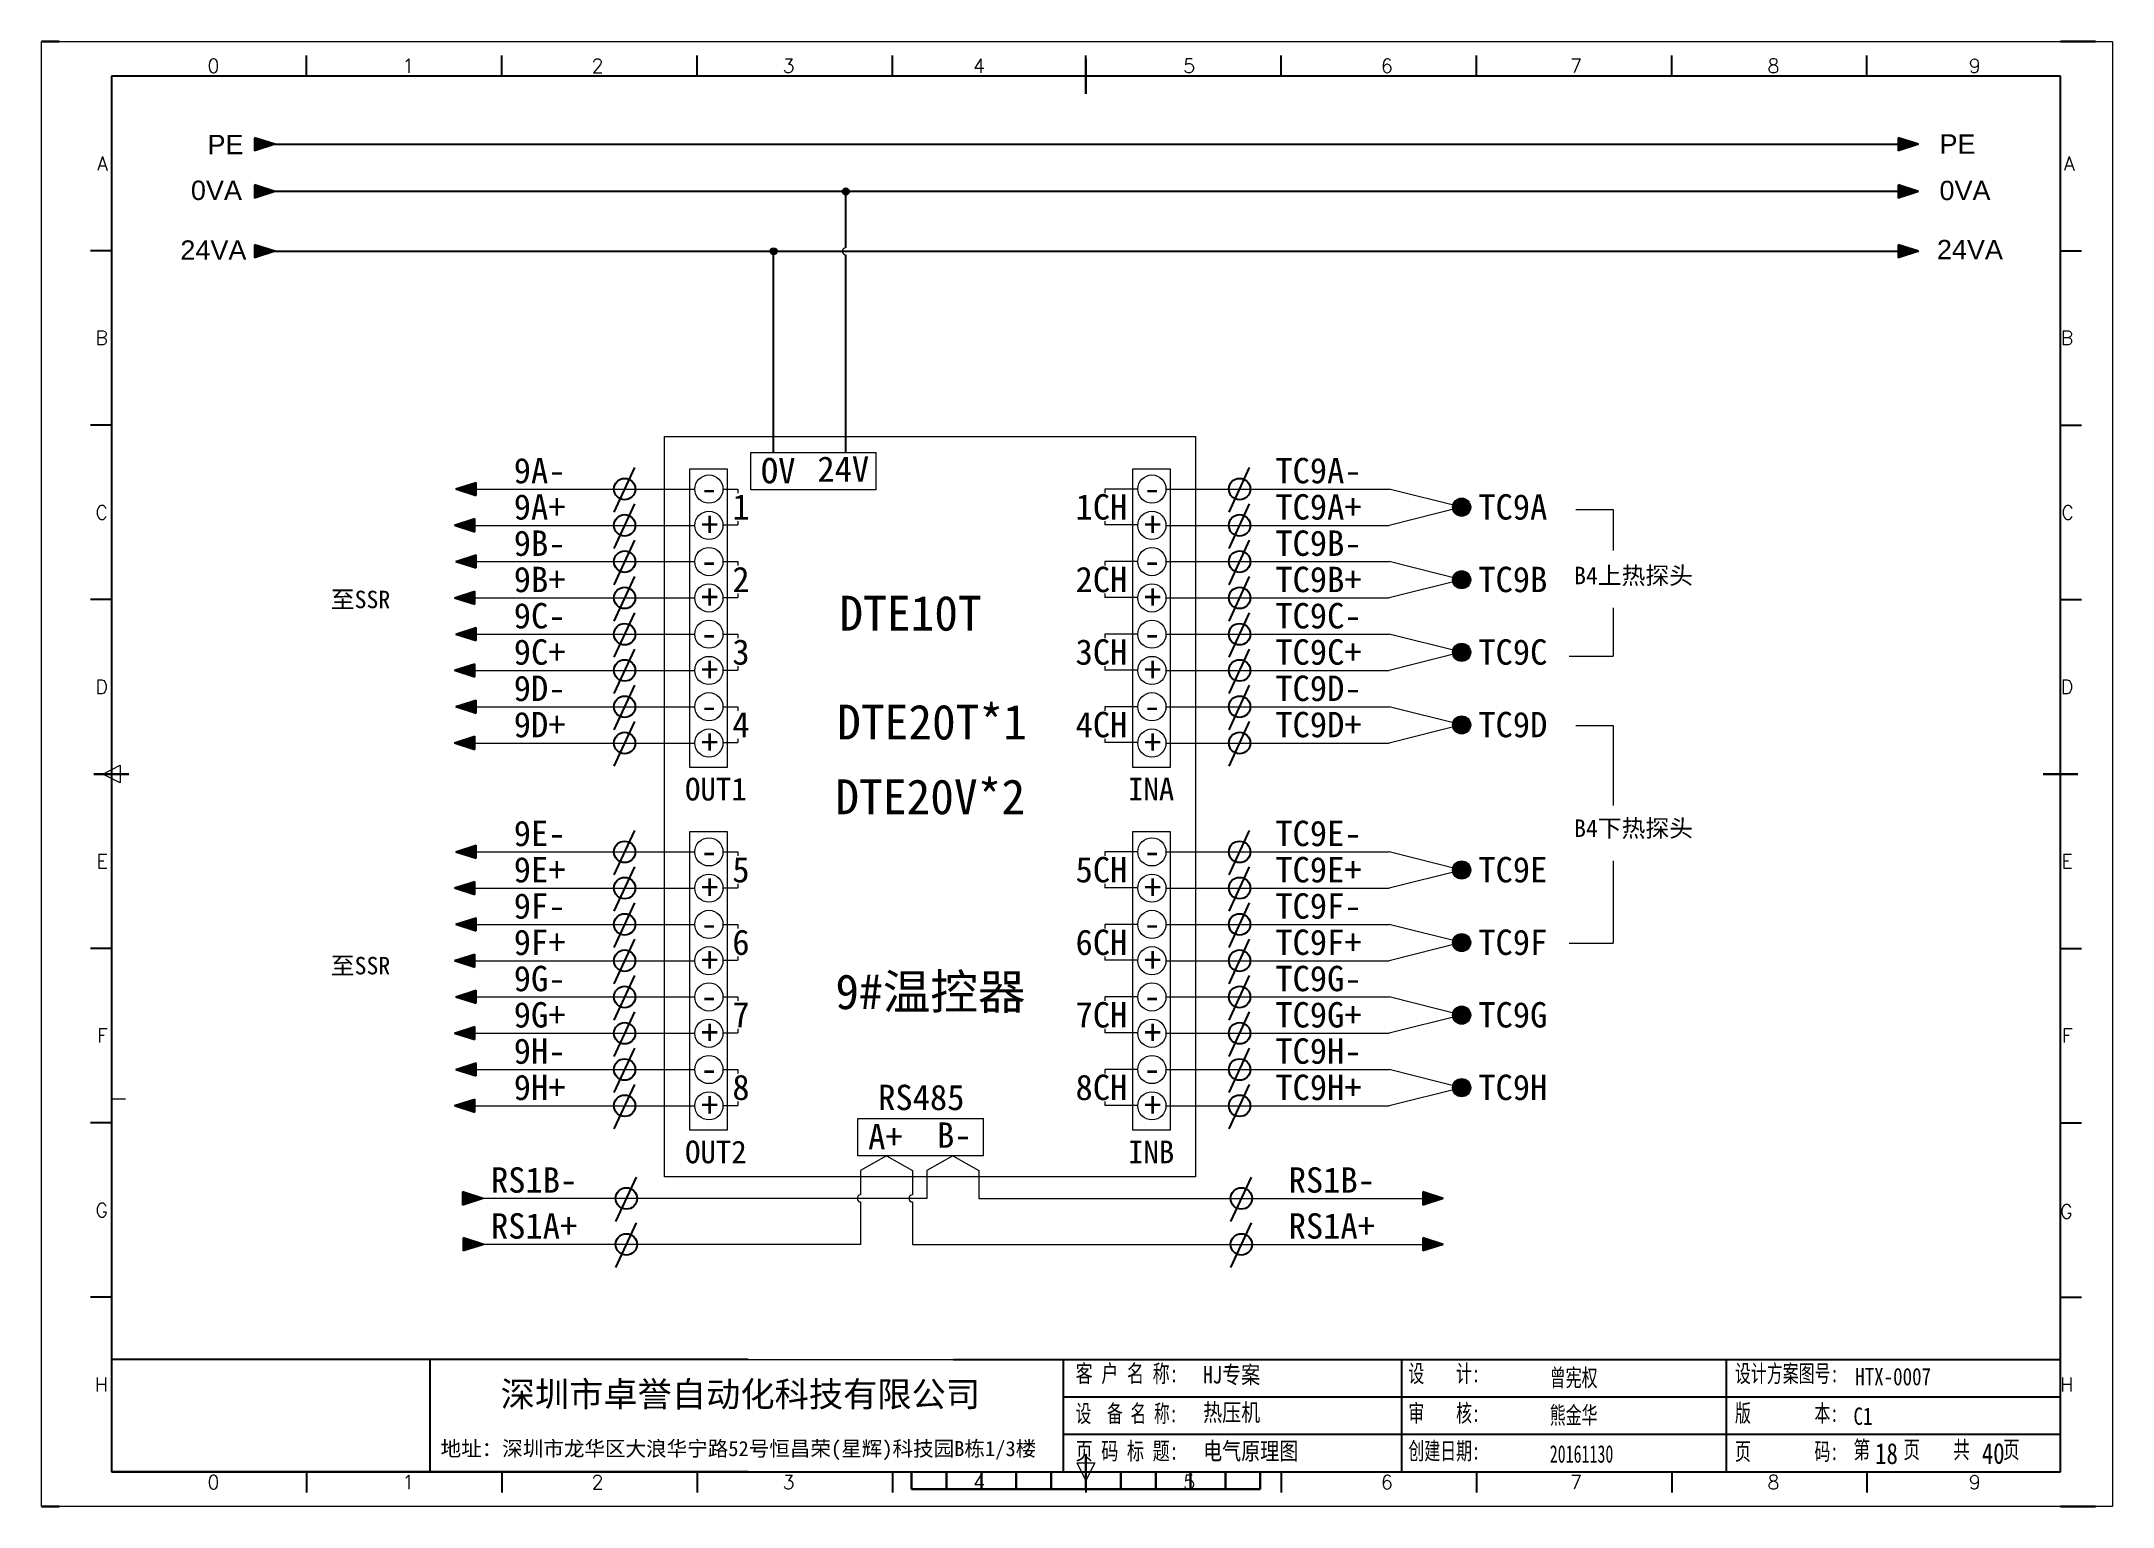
# Model space of a CAD drawing. Extents: x 35123 to 43919, y -4314 to -326.
# Drawn here: x 38294.6 to 38591.6, y -3263.9 to -3053.9 of the extents above; entities that cross this region are included whole.
import ezdxf
from ezdxf.enums import TextEntityAlignment as Align

# ---------------------------------------------------------------- set-up
doc = ezdxf.new("R2010")
doc.units = 0
doc.header["$MEASUREMENT"] = 0
doc.layers.add('AE_BOR', color=1, linetype='Continuous')
doc.layers.add('MISC', color=2, linetype='Continuous')
doc.styles.add('Standard0.67', font='', dxfattribs={"width": 0.67})
doc.styles.add('Standard_0.8', font='SimSun.ttf', dxfattribs={"width": 0.8})
doc.styles.add('WD', font='romans.shx', dxfattribs={"bigfont": 'gbcbig.shx'})
doc.styles.add('宋', font='SimSun.ttf', dxfattribs={"width": 0.7})
doc.styles.add('样式 0', font='')
doc.styles.add('样式 8', font='arial.ttf')
doc.styles.get('Standard0.67').set_extended_font_data('FangSong_GB2312')
doc.styles.get('样式 0').set_extended_font_data('KaiTi_GB2312')

msp = doc.modelspace()

# ---------------------------------------------------------------- texts
at = {"color": 0, "char_height": 2.772, "attachment_point": 1, "style": '样式 8'}
for s, insert, width in [('0VA', (38316.046, -3073.824), 4.96666), ('0VA', (38566.79, -3073.842), 4.96666), ('24VA', (38314.534, -3082.387), 4.96666), ('24VA', (38566.416, -3082.318), 15.27425)]:
    msp.add_mtext(s, dxfattribs=dict(at, insert=insert, width=width))
at = {"color": 0, "lineweight": 0, "attachment_point": 1}
for s, insert, char_height, width in [('{\\fSimSun|b0|i0|c134|p2;B4上热探头}', (38514.393, -3129.163), 2.5, 22.18919), ('{\\fSimSun|b0|i0|c134|p2;至SSR}', (38336.111, -3132.601), 2.5, 16.90853), ('{\\fSimSun|b0|i0|c134|p2;DTE10T}', (38409.039, -3133.322), 5, 33.81706), ('{\\fSimSun|b0|i0|c134|p2;DTE20T*1}', (38408.713, -3148.924), 5, 33.81706), ('{\\fSimSun|b0|i0|c134|p2;OUT1}', (38386.9, -3159.416), 3.25, 9.25756), ('{\\fSimSun|b0|i0|c134|p2;DTE20V*2}', (38408.458, -3159.635), 5, 33.81706), ('{\\fSimSun|b0|i0|c134|p2;INA}', (38450.427, -3159.416), 3.25, 9.25756), ('{\\fSimSun|b0|i0|c134|p2;B4下热探头}', (38514.393, -3165.388), 2.5, 22.18919), ('{\\fSimSun|b0|i0|c134|p2;至SSR}', (38336.111, -3185.088), 2.5, 16.90853), ('{\\fSimSun|b0|i0|c134|p2;9#温控器}', (38408.458, -3187.576), 5, 33.81706), ('{\\fSimSun|b0|i0|c134|p2;OUT2}', (38386.9, -3211.416), 3.25, 9.25756), ('{\\fSimSun|b0|i0|c134|p2;INB}', (38450.427, -3211.416), 3.25, 9.25756)]:
    msp.add_mtext(s, dxfattribs=dict(at, insert=insert, char_height=char_height, width=width))
at = {"ltscale": 2, "attachment_point": 1}
for s, insert, char_height, width, style in [('{\\fSimSun|b0|i0|c134|p2;\\W0.72;客 户 名 称:}', (38442.911, -3243.553), 2.5, 16.24768, 'Standard0.67'), ('{\\fSimSun|b0|i0|c134|p2;设    计:}', (38490.625, -3243.553), 2.5, 12.03121, 'Standard0.67'), ('{\\fSimSun|b0|i0|c134|p2;设计方案图号:}', (38537.458, -3243.553), 2.5, 15.1644, 'Standard0.67'), ('HJ专案', (38461.198, -3243.727), 2.5, 33.90777, 'Standard_0.8'), ('{\\fSimSun|b0|i0|c134|p2;曾宪权}', (38510.903, -3244.155), 2.5, 12.03121, 'Standard0.67'), ('{\\f@SimSun|b0|i0|c134|p2;HTX-0007}', (38554.697, -3243.994), 2.5, 33.90777, 'Standard_0.8'), ('{\\fSimSun|b0|i0|c134|p2;\\W0.66;设  备 名 称:}', (38442.911, -3249.282), 2.5, 15.12342, 'Standard0.67'), ('{\\fSimSun|b0|i0|c134|p2;热压机}', (38461.198, -3249.115), 2.5, 33.90777, 'Standard_0.8'), ('{\\fSimSun|b0|i0|c134|p2;审    核:}', (38490.625, -3249.227), 2.5, 12.03121, 'Standard0.67'), ('{\\fSimSun|b0|i0|c134|p2;熊金华}', (38510.903, -3249.517), 2.5, 12.03121, 'Standard0.67'), ('{\\fSimSun|b0|i0|c134|p2;版        本:}', (38537.458, -3249.227), 2.5, 16.84978, 'Standard0.67'), ('C1', (38554.457, -3249.667), 2.5, 5.97175, 'Standard_0.8'), ('{\\fSimSun|b0|i0|c134|p2;\\W0.72;页 码 标 题:}', (38442.911, -3254.65), 2.5, 15.12342, 'Standard0.67'), ('{\\fSimSun|b0|i0|c134|p2;电气原理图}', (38461.198, -3254.663), 2.5, 33.90777, 'Standard_0.8'), ('{\\fSimSun|b0|i0|c134|p2;创建日期:}', (38490.625, -3254.634), 2.5, 12.03121, 'Standard0.67'), ('{\\fSimSun|b0|i0|c134|p2;20161130}', (38510.903, -3255.075), 2.5, 12.03121, 'Standard0.67'), ('{\\fSimSun|b0|i0|c134|p2;页        码:}', (38537.458, -3254.713), 2.5, 15.72579, 'Standard0.67'), ('第    页    共    页', (38554.455, -3254.468), 2.5, 33.90777, '宋'), ('18', (38557.556, -3254.773), 3, 3.76639, 'Standard_0.8'), ('40', (38572.861, -3254.748), 3, 3.76639, 'Standard_0.8')]:
    msp.add_mtext(s, dxfattribs=dict(at, insert=insert, char_height=char_height, width=width, style=style))
at = {"attachment_point": 7}
for s, insert, char_height, width in [('{\\fSimSun|b0|i0|c134|p2;深圳市卓誉自动化科技有限公司}', (38360.463, -3249.958), 3.6, 80.67766), ('{\\fSimSun|b0|i0|c134|p2;地址：深圳市龙华区大浪华宁路52号恒昌荣(星辉)科技园B栋1/3楼}', (38351.851, -3257.218), 2.16, 89.25675)]:
    msp.add_mtext(s, dxfattribs=dict(at, insert=insert, char_height=char_height, width=width))
at = {"layer": 'MISC', "color": 0, "attachment_point": 1}
for s, insert, char_height, width, style in [('PE', (38318.426, -3067.259), 2.772, 4.96666, '样式 8'), ('PE', (38566.79, -3067.189), 2.772, 4.96666, '样式 8'), ('{\\fNSimSun|b0|i0|c134|p49;9A-}', (38362.338, -3113.564), 3.64, 3.36355, '样式 0'), ('{\\fNSimSun|b0|i0|c134|p49;OV}', (38397.787, -3113.57), 3.64, 3.36355, '样式 0'), ('{\\fNSimSun|b0|i0|c134|p49;24V}', (38405.875, -3113.349), 3.64, 3.36355, '样式 0'), ('{\\fNSimSun|b0|i0|c134|p49;TC9A-}', (38471.544, -3113.564), 3.64, 3.36355, '样式 0'), ('{\\fNSimSun|b0|i0|c134|p49;-}', (38389.119, -3116.083), 3.64, 3.36355, '样式 0'), ('{\\fNSimSun|b0|i0|c134|p49;-}', (38452.646, -3116.083), 3.64, 3.36355, '样式 0'), ('{\\fNSimSun|b0|i0|c134|p49;9A+}', (38362.338, -3118.764), 3.64, 3.36355, '样式 0'), ('{\\fNSimSun|b0|i0|c134|p49;1}', (38393.683, -3118.764), 3.64, 3.36355, '样式 0'), ('{\\fNSimSun|b0|i0|c134|p49;1CH}', (38442.898, -3118.764), 3.64, 3.36355, '样式 0'), ('{\\fNSimSun|b0|i0|c134|p49;TC9A+}', (38471.544, -3118.764), 3.64, 3.36355, '样式 0'), ('{\\fNSimSun|b0|i0|c134|p49;TC9A}', (38500.652, -3118.764), 3.64, 3.36355, '样式 0'), ('{\\fNSimSun|b0|i0|c134|p49;9B-}', (38362.338, -3123.964), 3.64, 3.36355, '样式 0'), ('{\\fNSimSun|b0|i0|c134|p49;+}', (38389.193, -3121.283), 3.64, 3.36355, '样式 0'), ('{\\fNSimSun|b0|i0|c134|p49;+}', (38452.72, -3121.283), 3.64, 3.36355, '样式 0'), ('{\\fNSimSun|b0|i0|c134|p49;TC9B-}', (38471.544, -3123.964), 3.64, 3.36355, '样式 0'), ('{\\fNSimSun|b0|i0|c134|p49;9B+}', (38362.338, -3129.164), 3.64, 3.36355, '样式 0'), ('{\\fNSimSun|b0|i0|c134|p49;-}', (38389.119, -3126.483), 3.64, 3.36355, '样式 0'), ('{\\fNSimSun|b0|i0|c134|p49;2}', (38393.683, -3129.164), 3.64, 3.36355, '样式 0'), ('{\\fNSimSun|b0|i0|c134|p49;2CH}', (38442.898, -3129.164), 3.64, 3.36355, '样式 0'), ('{\\fNSimSun|b0|i0|c134|p49;-}', (38452.646, -3126.483), 3.64, 3.36355, '样式 0'), ('{\\fNSimSun|b0|i0|c134|p49;TC9B+}', (38471.544, -3129.164), 3.64, 3.36355, '样式 0'), ('{\\fNSimSun|b0|i0|c134|p49;TC9B}', (38500.652, -3129.164), 3.64, 3.36355, '样式 0'), ('{\\fNSimSun|b0|i0|c134|p49;+}', (38389.193, -3131.683), 3.64, 3.36355, '样式 0'), ('{\\fNSimSun|b0|i0|c134|p49;+}', (38452.72, -3131.683), 3.64, 3.36355, '样式 0'), ('{\\fNSimSun|b0|i0|c134|p49;9C-}', (38362.338, -3134.364), 3.64, 3.36355, '样式 0'), ('{\\fNSimSun|b0|i0|c134|p49;TC9C-}', (38471.544, -3134.364), 3.64, 3.36355, '样式 0'), ('{\\fNSimSun|b0|i0|c134|p49;-}', (38389.119, -3136.883), 3.64, 3.36355, '样式 0'), ('{\\fNSimSun|b0|i0|c134|p49;-}', (38452.646, -3136.883), 3.64, 3.36355, '样式 0'), ('{\\fNSimSun|b0|i0|c134|p49;9C+}', (38362.338, -3139.564), 3.64, 3.36355, '样式 0'), ('{\\fNSimSun|b0|i0|c134|p49;3}', (38393.683, -3139.564), 3.64, 3.36355, '样式 0'), ('{\\fNSimSun|b0|i0|c134|p49;3CH}', (38442.898, -3139.564), 3.64, 3.36355, '样式 0'), ('{\\fNSimSun|b0|i0|c134|p49;TC9C+}', (38471.544, -3139.564), 3.64, 3.36355, '样式 0'), ('{\\fNSimSun|b0|i0|c134|p49;TC9C}', (38500.652, -3139.564), 3.64, 3.36355, '样式 0'), ('{\\fNSimSun|b0|i0|c134|p49;9D-}', (38362.338, -3144.764), 3.64, 3.36355, '样式 0'), ('{\\fNSimSun|b0|i0|c134|p49;+}', (38389.193, -3142.083), 3.64, 3.36355, '样式 0'), ('{\\fNSimSun|b0|i0|c134|p49;+}', (38452.72, -3142.083), 3.64, 3.36355, '样式 0'), ('{\\fNSimSun|b0|i0|c134|p49;TC9D-}', (38471.544, -3144.764), 3.64, 3.36355, '样式 0'), ('{\\fNSimSun|b0|i0|c134|p49;9D+}', (38362.338, -3149.964), 3.64, 3.36355, '样式 0'), ('{\\fNSimSun|b0|i0|c134|p49;-}', (38389.119, -3147.283), 3.64, 3.36355, '样式 0'), ('{\\fNSimSun|b0|i0|c134|p49;4}', (38393.683, -3149.964), 3.64, 3.36355, '样式 0'), ('{\\fNSimSun|b0|i0|c134|p49;4CH}', (38442.898, -3149.964), 3.64, 3.36355, '样式 0'), ('{\\fNSimSun|b0|i0|c134|p49;-}', (38452.646, -3147.283), 3.64, 3.36355, '样式 0'), ('{\\fNSimSun|b0|i0|c134|p49;TC9D+}', (38471.544, -3149.964), 3.64, 3.36355, '样式 0'), ('{\\fNSimSun|b0|i0|c134|p49;TC9D}', (38500.652, -3149.964), 3.64, 3.36355, '样式 0'), ('{\\fNSimSun|b0|i0|c134|p49;+}', (38389.193, -3152.483), 3.64, 3.36355, '样式 0'), ('{\\fNSimSun|b0|i0|c134|p49;+}', (38452.72, -3152.483), 3.64, 3.36355, '样式 0'), ('{\\fNSimSun|b0|i0|c134|p49;9E-}', (38362.338, -3165.564), 3.64, 3.36355, '样式 0'), ('{\\fNSimSun|b0|i0|c134|p49;TC9E-}', (38471.544, -3165.564), 3.64, 3.36355, '样式 0'), ('{\\fNSimSun|b0|i0|c134|p49;9E+}', (38362.338, -3170.764), 3.64, 3.36355, '样式 0'), ('{\\fNSimSun|b0|i0|c134|p49;-}', (38389.119, -3168.083), 3.64, 3.36355, '样式 0'), ('{\\fNSimSun|b0|i0|c134|p49;5}', (38393.683, -3170.764), 3.64, 3.36355, '样式 0'), ('{\\fNSimSun|b0|i0|c134|p49;5CH}', (38442.898, -3170.764), 3.64, 3.36355, '样式 0'), ('{\\fNSimSun|b0|i0|c134|p49;-}', (38452.646, -3168.083), 3.64, 3.36355, '样式 0'), ('{\\fNSimSun|b0|i0|c134|p49;TC9E+}', (38471.544, -3170.764), 3.64, 3.36355, '样式 0'), ('{\\fNSimSun|b0|i0|c134|p49;TC9E}', (38500.652, -3170.764), 3.64, 3.36355, '样式 0'), ('{\\fNSimSun|b0|i0|c134|p49;+}', (38389.193, -3173.283), 3.64, 3.36355, '样式 0'), ('{\\fNSimSun|b0|i0|c134|p49;+}', (38452.72, -3173.283), 3.64, 3.36355, '样式 0'), ('{\\fNSimSun|b0|i0|c134|p49;9F-}', (38362.338, -3175.964), 3.64, 3.36355, '样式 0'), ('{\\fNSimSun|b0|i0|c134|p49;TC9F-}', (38471.544, -3175.964), 3.64, 3.36355, '样式 0'), ('{\\fNSimSun|b0|i0|c134|p49;-}', (38389.119, -3178.483), 3.64, 3.36355, '样式 0'), ('{\\fNSimSun|b0|i0|c134|p49;-}', (38452.646, -3178.483), 3.64, 3.36355, '样式 0'), ('{\\fNSimSun|b0|i0|c134|p49;9F+}', (38362.338, -3181.164), 3.64, 3.36355, '样式 0'), ('{\\fNSimSun|b0|i0|c134|p49;6}', (38393.683, -3181.164), 3.64, 3.36355, '样式 0'), ('{\\fNSimSun|b0|i0|c134|p49;6CH}', (38442.898, -3181.164), 3.64, 3.36355, '样式 0'), ('{\\fNSimSun|b0|i0|c134|p49;TC9F+}', (38471.544, -3181.164), 3.64, 3.36355, '样式 0'), ('{\\fNSimSun|b0|i0|c134|p49;TC9F}', (38500.652, -3181.164), 3.64, 3.36355, '样式 0'), ('{\\fNSimSun|b0|i0|c134|p49;9G-}', (38362.338, -3186.364), 3.64, 3.36355, '样式 0'), ('{\\fNSimSun|b0|i0|c134|p49;+}', (38389.193, -3183.683), 3.64, 3.36355, '样式 0'), ('{\\fNSimSun|b0|i0|c134|p49;+}', (38452.72, -3183.683), 3.64, 3.36355, '样式 0'), ('{\\fNSimSun|b0|i0|c134|p49;TC9G-}', (38471.544, -3186.364), 3.64, 3.36355, '样式 0'), ('{\\fNSimSun|b0|i0|c134|p49;9G+}', (38362.338, -3191.564), 3.64, 3.36355, '样式 0'), ('{\\fNSimSun|b0|i0|c134|p49;-}', (38389.119, -3188.883), 3.64, 3.36355, '样式 0'), ('{\\fNSimSun|b0|i0|c134|p49;7}', (38393.683, -3191.564), 3.64, 3.36355, '样式 0'), ('{\\fNSimSun|b0|i0|c134|p49;7CH}', (38442.898, -3191.564), 3.64, 3.36355, '样式 0'), ('{\\fNSimSun|b0|i0|c134|p49;-}', (38452.646, -3188.883), 3.64, 3.36355, '样式 0'), ('{\\fNSimSun|b0|i0|c134|p49;TC9G+}', (38471.544, -3191.564), 3.64, 3.36355, '样式 0'), ('{\\fNSimSun|b0|i0|c134|p49;TC9G}', (38500.652, -3191.564), 3.64, 3.36355, '样式 0'), ('{\\fNSimSun|b0|i0|c134|p49;+}', (38389.193, -3194.083), 3.64, 3.36355, '样式 0'), ('{\\fNSimSun|b0|i0|c134|p49;+}', (38452.72, -3194.083), 3.64, 3.36355, '样式 0'), ('{\\fNSimSun|b0|i0|c134|p49;9H-}', (38362.338, -3196.764), 3.64, 3.36355, '样式 0'), ('{\\fNSimSun|b0|i0|c134|p49;TC9H-}', (38471.544, -3196.764), 3.64, 3.36355, '样式 0'), ('{\\fNSimSun|b0|i0|c134|p49;-}', (38389.119, -3199.283), 3.64, 3.36355, '样式 0'), ('{\\fNSimSun|b0|i0|c134|p49;-}', (38452.646, -3199.283), 3.64, 3.36355, '样式 0'), ('{\\fNSimSun|b0|i0|c134|p49;9H+}', (38362.338, -3201.964), 3.64, 3.36355, '样式 0'), ('{\\fNSimSun|b0|i0|c134|p49;8}', (38393.683, -3201.964), 3.64, 3.36355, '样式 0'), ('{\\fNSimSun|b0|i0|c134|p49;RS485}', (38414.59, -3203.405), 3.64, 3.36355, '样式 0'), ('{\\fNSimSun|b0|i0|c134|p49;8CH}', (38442.898, -3201.964), 3.64, 3.36355, '样式 0'), ('{\\fNSimSun|b0|i0|c134|p49;TC9H+}', (38471.544, -3201.964), 3.64, 3.36355, '样式 0'), ('{\\fNSimSun|b0|i0|c134|p49;TC9H}', (38500.652, -3201.964), 3.64, 3.36355, '样式 0'), ('{\\fNSimSun|b0|i0|c134|p49;+}', (38389.193, -3204.483), 3.64, 3.36355, '样式 0'), ('{\\fNSimSun|b0|i0|c134|p49;+}', (38452.72, -3204.483), 3.64, 3.36355, '样式 0'), ('{\\fNSimSun|b0|i0|c134|p49;A+}', (38413.161, -3209.029), 3.64, 3.36355, '样式 0'), ('{\\fNSimSun|b0|i0|c134|p49;B-}', (38423.036, -3208.808), 3.64, 3.36355, '样式 0'), ('{\\fNSimSun|b0|i0|c134|p49;RS1B-}', (38359.068, -3215.243), 3.64, 3.36355, '样式 0'), ('{\\fNSimSun|b0|i0|c134|p49;RS1B-}', (38473.459, -3215.243), 3.64, 3.36355, '样式 0'), ('{\\fNSimSun|b0|i0|c134|p49;RS1A+}', (38359.068, -3221.829), 3.64, 3.36355, '样式 0'), ('{\\fNSimSun|b0|i0|c134|p49;RS1A+}', (38473.459, -3221.829), 3.64, 3.36355, '样式 0')]:
    msp.add_mtext(s, dxfattribs=dict(at, insert=insert, char_height=char_height, width=width, style=style))

# ---------------------------------------------------------------- blocks, each defined once
blk = doc.blocks.new('gb_a2_a')
for p, q in [((584, 410), (25, 410)), ((25, 410), (25, 10)), ((584, 10), (584, 410)), ((25, 10), (584, 10))]:
    blk.add_line(p, q)
at = {"lineweight": 9, "ltscale": 0.1}
blk.add_line((25, 116.86), (29, 116.86), dxfattribs=at)
at = {"layer": 'AE_BOR', "lineweight": 30}
for p, q in [((10, 420), (4.93, 420)), ((594, 420), (584, 420)), ((4.93, 0), (10, 0)), ((594, 0), (584, 0))]:
    blk.add_line(p, q, dxfattribs=at)
at = {"layer": 'AE_BOR', "color": 1, "lineweight": 15}
for p, q in [((4.93, 420), (598.93, 420)), ((4.93, 0), (4.93, 420)), ((598.93, 420), (598.93, 0)), ((22.5, 210), (27.5, 212.5)), ((27.5, 207.5), (22.5, 210)), ((27.5, 212.5), (27.5, 207.5)), ((304.5, 7.5), (302, 12.5)), ((302, 12.5), (307, 12.5)), ((307, 12.5), (304.5, 7.5)), ((598.93, 0), (4.93, 0))]:
    blk.add_line(p, q, dxfattribs=at)
at = {"layer": 'AE_BOR'}
for p, q in [((81, 410), (81, 416)), ((137, 410), (137, 416)), ((193, 410), (193, 416)), ((249, 410), (249, 416)), ((304.5, 410), (304.5, 416)), ((360.5, 410), (360.5, 416)), ((416.5, 410), (416.5, 416)), ((472.5, 410), (472.5, 416)), ((528.5, 410), (528.5, 416)), ((25, 360), (19, 360)), ((584, 360), (590, 360)), ((25, 310), (19, 310)), ((584, 310), (590, 310)), ((25, 260), (19, 260)), ((584, 260), (590, 260)), ((25, 160), (19, 160)), ((584, 160), (590, 160)), ((25, 110), (19, 110)), ((584, 110), (590, 110)), ((25, 60), (19, 60)), ((584, 60), (590, 60)), ((81, 10), (81, 4)), ((137, 10), (137, 4)), ((193, 10), (193, 4)), ((249, 10), (249, 4)), ((304.5, 10), (304.5, 4)), ((360.5, 10), (360.5, 4)), ((416.5, 10), (416.5, 4)), ((472.5, 10), (472.5, 4)), ((528.5, 10), (528.5, 4))]:
    blk.add_line(p, q, dxfattribs=at)
at = {"layer": 'AE_BOR', "color": 2, "lineweight": 30}
for p, q in [((304.5, 405), (304.5, 415)), ((20, 210), (30, 210)), ((579, 210), (589, 210)), ((304.5, 10), (304.5, 15)), ((304.5, 15), (304.5, 5)), ((254.5, 5), (254.5, 10)), ((264.5, 5), (264.5, 10)), ((274.5, 5), (274.5, 10)), ((284.5, 5), (284.5, 10)), ((294.5, 5), (294.5, 10)), ((304.5, 10), (304.5, 5)), ((314.5, 5), (314.5, 10)), ((324.5, 5), (324.5, 10)), ((334.5, 5), (334.5, 10)), ((344.5, 5), (344.5, 10)), ((354.5, 5), (354.5, 10)), ((254.5, 5), (354.5, 5))]:
    blk.add_line(p, q, dxfattribs=at)
at = {"layer": 'AE_BOR', "style": 'WD'}
for s, p in [('0', (54.27, 411)), ('1', (110.12, 411)), ('2', (164.42, 411)), ('3', (219.22, 411)), ('4', (273.82, 411)), ('5', (334.12, 411)), ('6', (390.81, 411)), ('7', (445.01, 411)), ('8', (501.67, 411)), ('9', (559.4, 411)), ('0', (54.27, 5)), ('1', (110.12, 5)), ('2', (164.42, 5)), ('3', (219.22, 5)), ('4', (273.82, 5)), ('5', (334.12, 5)), ('6', (390.81, 5)), ('7', (445.01, 5)), ('8', (501.67, 5)), ('9', (559.4, 5))]:
    blk.add_text(s, height=4, dxfattribs=at).set_placement(p, align=Align.CENTER)
for s, p in [('A', (24, 385)), ('A', (588.05, 385)), ('B', (24, 335)), ('B', (587.67, 335)), ('C', (24, 285)), ('C', (587.86, 285)), ('D', (24, 235)), ('D', (587.67, 235)), ('E', (24, 185)), ('E', (587.48, 185)), ('F', (24, 135)), ('F', (587.48, 135)), ('F', (587.48, 135)), ('G', (24, 85)), ('G', (587.48, 84.56)), ('H', (24, 35)), ('H', (587.67, 35))]:
    blk.add_text(s, height=4, dxfattribs=at).set_placement(p, align=Align.MIDDLE_RIGHT)

# ---------------------------------------------------------------- hatches: boundary and pattern name
for points in [[(38328.092, -3075.379), (38325.173, -3074.443), (38325.173, -3076.314)], [(38563.795, -3075.375), (38560.877, -3074.439), (38560.877, -3076.31)], [(38328.092, -3083.944), (38325.173, -3083.009), (38325.173, -3084.88)], [(38563.795, -3083.94), (38560.877, -3083.005), (38560.877, -3084.876)], [(38354.015, -3118.005), (38356.934, -3118.94), (38356.934, -3117.07)], [(38353.86, -3123.205), (38356.778, -3124.14), (38356.778, -3122.27)], [(38354.015, -3128.405), (38356.934, -3129.34), (38356.934, -3127.47)], [(38353.86, -3133.605), (38356.778, -3134.54), (38356.778, -3132.67)], [(38354.015, -3138.805), (38356.934, -3139.74), (38356.934, -3137.87)], [(38353.86, -3144.005), (38356.778, -3144.94), (38356.778, -3143.07)], [(38354.015, -3149.205), (38356.934, -3150.14), (38356.934, -3148.27)], [(38353.86, -3154.405), (38356.778, -3155.34), (38356.778, -3153.47)], [(38354.015, -3170.005), (38356.934, -3170.94), (38356.934, -3169.07)], [(38353.86, -3175.205), (38356.778, -3176.14), (38356.778, -3174.27)], [(38354.015, -3180.405), (38356.934, -3181.34), (38356.934, -3179.47)], [(38353.86, -3185.605), (38356.778, -3186.54), (38356.778, -3184.67)], [(38354.015, -3190.805), (38356.934, -3191.74), (38356.934, -3189.87)], [(38353.86, -3196.005), (38356.778, -3196.94), (38356.778, -3195.07)], [(38354.015, -3201.205), (38356.934, -3202.14), (38356.934, -3200.27)], [(38353.86, -3206.405), (38356.778, -3207.34), (38356.778, -3205.47)], [(38357.906, -3219.713), (38354.988, -3218.777), (38354.988, -3220.648)], [(38495.618, -3219.713), (38492.7, -3218.777), (38492.7, -3220.648)], [(38358.016, -3226.298), (38355.098, -3225.363), (38355.098, -3227.234)], [(38495.618, -3226.294), (38492.7, -3225.359), (38492.7, -3227.229)]]:
    msp.add_hatch(color=0).paths.add_polyline_path(points)
at = {"lineweight": 0}
h = msp.add_hatch(color=0, dxfattribs=at)
edge = h.paths.add_edge_path()
edge.add_arc((38409.956, -3075.375), 0.5, 0, 360)
h = msp.add_hatch(color=0, dxfattribs=at)
edge = h.paths.add_edge_path()
edge.add_arc((38399.598, -3083.94), 0.5, 0, 360)
h = msp.add_hatch(color=0, dxfattribs=at)
edge = h.paths.add_edge_path()
edge.add_arc((38498.263, -3120.63), 1.3, 0, 360)
h = msp.add_hatch(color=0, dxfattribs=at)
edge = h.paths.add_edge_path()
edge.add_arc((38498.263, -3131.03), 1.3, 0, 360)
h = msp.add_hatch(color=0, dxfattribs=at)
edge = h.paths.add_edge_path()
edge.add_arc((38498.263, -3141.43), 1.3, 0, 360)
h = msp.add_hatch(color=0, dxfattribs=at)
edge = h.paths.add_edge_path()
edge.add_arc((38498.263, -3151.83), 1.3, 0, 360)
h = msp.add_hatch(color=0, dxfattribs=at)
edge = h.paths.add_edge_path()
edge.add_arc((38498.263, -3172.63), 1.3, 0, 360)
h = msp.add_hatch(color=0, dxfattribs=at)
edge = h.paths.add_edge_path()
edge.add_arc((38498.263, -3183.03), 1.3, 0, 360)
h = msp.add_hatch(color=0, dxfattribs=at)
edge = h.paths.add_edge_path()
edge.add_arc((38498.263, -3193.43), 1.3, 0, 360)
h = msp.add_hatch(color=0, dxfattribs=at)
edge = h.paths.add_edge_path()
edge.add_arc((38498.263, -3203.83), 1.3, 0, 360)
at = {"layer": 'MISC'}
for points in [[(38328.092, -3068.614), (38325.173, -3067.679), (38325.173, -3069.549)], [(38563.795, -3068.61), (38560.877, -3067.675), (38560.877, -3069.545)]]:
    msp.add_hatch(color=0, dxfattribs=at).paths.add_polyline_path(points)

# ---------------------------------------------------------------- linework, layer by layer
at = {"color": 0}
for p, q in [((38328.092, -3075.379), (38325.173, -3074.443)), ((38325.173, -3074.443), (38325.173, -3076.314)), ((38328.092, -3075.379), (38325.173, -3076.314)), ((38563.795, -3075.375), (38328.079, -3075.375)), ((38563.795, -3075.375), (38560.877, -3074.439)), ((38560.877, -3074.439), (38560.877, -3076.31)), ((38563.795, -3075.375), (38560.877, -3076.31)), ((38328.092, -3083.944), (38325.173, -3083.009)), ((38325.173, -3083.009), (38325.173, -3084.88)), ((38328.092, -3083.944), (38325.173, -3084.88)), ((38328.079, -3083.94), (38563.795, -3083.94)), ((38563.795, -3083.94), (38560.877, -3083.005)), ((38560.877, -3083.005), (38560.877, -3084.876)), ((38563.795, -3083.94), (38560.877, -3084.876)), ((38376.732, -3121.342), (38379.684, -3114.954)), ((38464.915, -3121.342), (38467.868, -3114.954)), ((38354.015, -3118.005), (38356.934, -3117.07)), ((38354.015, -3118.005), (38356.934, -3118.94)), ((38356.934, -3118.94), (38356.934, -3117.07)), ((38376.732, -3126.542), (38379.684, -3120.154)), ((38464.915, -3126.542), (38467.868, -3120.154)), ((38353.86, -3123.205), (38356.778, -3122.27)), ((38353.86, -3123.205), (38356.778, -3124.14)), ((38356.778, -3124.14), (38356.778, -3122.27)), ((38376.732, -3131.742), (38379.684, -3125.354)), ((38464.915, -3131.742), (38467.868, -3125.354)), ((38354.015, -3128.405), (38356.934, -3127.47)), ((38354.015, -3128.405), (38356.934, -3129.34)), ((38356.934, -3129.34), (38356.934, -3127.47)), ((38353.86, -3133.605), (38356.778, -3132.67)), ((38356.778, -3134.54), (38356.778, -3132.67)), ((38376.732, -3136.942), (38379.684, -3130.554)), ((38464.915, -3136.942), (38467.868, -3130.554)), ((38353.86, -3133.605), (38356.778, -3134.54)), ((38376.732, -3142.142), (38379.684, -3135.754)), ((38464.915, -3142.142), (38467.868, -3135.754)), ((38354.015, -3138.805), (38356.934, -3137.87)), ((38354.015, -3138.805), (38356.934, -3139.74)), ((38356.934, -3139.74), (38356.934, -3137.87)), ((38376.732, -3147.342), (38379.684, -3140.954)), ((38464.915, -3147.342), (38467.868, -3140.954)), ((38353.86, -3144.005), (38356.778, -3143.07)), ((38353.86, -3144.005), (38356.778, -3144.94)), ((38356.778, -3144.94), (38356.778, -3143.07)), ((38376.732, -3152.542), (38379.684, -3146.154)), ((38464.915, -3152.542), (38467.868, -3146.154)), ((38354.015, -3149.205), (38356.934, -3148.27)), ((38354.015, -3149.205), (38356.934, -3150.14)), ((38356.934, -3150.14), (38356.934, -3148.27)), ((38353.86, -3154.405), (38356.778, -3153.47)), ((38356.778, -3155.34), (38356.778, -3153.47)), ((38376.732, -3157.742), (38379.684, -3151.354)), ((38464.915, -3157.742), (38467.868, -3151.354)), ((38353.86, -3154.405), (38356.778, -3155.34)), ((38376.732, -3173.342), (38379.684, -3166.954)), ((38464.915, -3173.342), (38467.868, -3166.954)), ((38354.015, -3170.005), (38356.934, -3169.07)), ((38354.015, -3170.005), (38356.934, -3170.94)), ((38356.934, -3170.94), (38356.934, -3169.07)), ((38353.86, -3175.205), (38356.778, -3174.27)), ((38356.778, -3176.14), (38356.778, -3174.27)), ((38376.732, -3178.542), (38379.684, -3172.154)), ((38464.915, -3178.542), (38467.868, -3172.154)), ((38353.86, -3175.205), (38356.778, -3176.14)), ((38376.732, -3183.742), (38379.684, -3177.354)), ((38464.915, -3183.742), (38467.868, -3177.354)), ((38354.015, -3180.405), (38356.934, -3179.47)), ((38354.015, -3180.405), (38356.934, -3181.34)), ((38356.934, -3181.34), (38356.934, -3179.47)), ((38376.732, -3188.942), (38379.684, -3182.554)), ((38464.915, -3188.942), (38467.868, -3182.554)), ((38353.86, -3185.605), (38356.778, -3184.67)), ((38353.86, -3185.605), (38356.778, -3186.54)), ((38356.778, -3186.54), (38356.778, -3184.67)), ((38376.732, -3194.142), (38379.684, -3187.754)), ((38464.915, -3194.142), (38467.868, -3187.754)), ((38354.015, -3190.805), (38356.934, -3189.87)), ((38354.015, -3190.805), (38356.934, -3191.74)), ((38356.934, -3191.74), (38356.934, -3189.87)), ((38353.86, -3196.005), (38356.778, -3195.07)), ((38356.778, -3196.94), (38356.778, -3195.07)), ((38376.732, -3199.342), (38379.684, -3192.954)), ((38464.915, -3199.342), (38467.868, -3192.954)), ((38353.86, -3196.005), (38356.778, -3196.94)), ((38376.732, -3204.542), (38379.684, -3198.154)), ((38464.915, -3204.542), (38467.868, -3198.154)), ((38354.015, -3201.205), (38356.934, -3200.27)), ((38354.015, -3201.205), (38356.934, -3202.14)), ((38356.934, -3202.14), (38356.934, -3200.27)), ((38376.732, -3209.742), (38379.684, -3203.354)), ((38464.915, -3209.742), (38467.868, -3203.354)), ((38353.86, -3206.405), (38356.778, -3205.47)), ((38353.86, -3206.405), (38356.778, -3207.34)), ((38356.778, -3207.34), (38356.778, -3205.47)), ((38357.906, -3219.713), (38354.988, -3218.777)), ((38354.988, -3218.777), (38354.988, -3220.648)), ((38376.976, -3223.021), (38379.928, -3216.633)), ((38465.17, -3223.021), (38468.122, -3216.633)), ((38495.618, -3219.713), (38492.7, -3218.777)), ((38492.7, -3218.777), (38492.7, -3220.648)), ((38357.906, -3219.713), (38354.988, -3220.648)), ((38495.618, -3219.713), (38492.7, -3220.648)), ((38358.016, -3226.298), (38355.098, -3225.363)), ((38355.098, -3225.363), (38355.098, -3227.234)), ((38376.976, -3229.606), (38379.928, -3223.219)), ((38465.17, -3229.606), (38468.122, -3223.219)), ((38495.618, -3226.294), (38492.7, -3225.359)), ((38492.7, -3225.359), (38492.7, -3227.229)), ((38358.016, -3226.298), (38355.098, -3227.234)), ((38495.618, -3226.294), (38492.7, -3227.229))]:
    msp.add_line(p, q, dxfattribs=at)
at = {"color": 0, "ltscale": 2}
for p, q in [((38409.956, -3083.44), (38409.956, -3075.375)), ((38399.598, -3112.768), (38399.598, -3083.94)), ((38409.956, -3112.768), (38409.956, -3084.44))]:
    msp.add_line(p, q, dxfattribs=at)
at = {"color": 0, "lineweight": 0}
for p, q in [((38383.965, -3110.48), (38460.086, -3110.48)), ((38383.965, -3216.628), (38383.965, -3110.48)), ((38460.086, -3110.48), (38460.086, -3216.628)), ((38387.583, -3115.112), (38392.96, -3115.112)), ((38387.583, -3157.923), (38387.583, -3115.112)), ((38392.96, -3115.112), (38392.96, -3157.923)), ((38396.329, -3118.146), (38396.329, -3112.768)), ((38396.329, -3112.768), (38414.329, -3112.768)), ((38414.329, -3118.146), (38414.329, -3112.768)), ((38451.11, -3115.112), (38456.487, -3115.112)), ((38451.11, -3157.923), (38451.11, -3115.112)), ((38456.487, -3115.112), (38456.487, -3157.923)), ((38354.093, -3118.03), (38388.302, -3118.03)), ((38392.342, -3118.03), (38394.479, -3118.03)), ((38394.479, -3118.03), (38394.479, -3118.596)), ((38414.329, -3118.146), (38396.329, -3118.146)), ((38451.829, -3118.03), (38447.092, -3118.03)), ((38447.092, -3118.03), (38447.092, -3118.596)), ((38455.869, -3118.03), (38487.863, -3118.03)), ((38498.263, -3120.63), (38487.863, -3118.03)), ((38498.263, -3120.63), (38487.863, -3123.23)), ((38514.655, -3120.961), (38520.012, -3120.961)), ((38520.012, -3120.961), (38520.012, -3126.82)), ((38353.938, -3123.23), (38388.302, -3123.23)), ((38392.342, -3123.175), (38394.479, -3123.175)), ((38394.479, -3122.608), (38394.479, -3123.175)), ((38447.092, -3122.608), (38447.092, -3123.175)), ((38451.83, -3123.175), (38447.092, -3123.175)), ((38455.869, -3123.23), (38487.863, -3123.23)), ((38354.093, -3128.43), (38388.302, -3128.43)), ((38392.342, -3128.43), (38394.479, -3128.43)), ((38394.479, -3128.43), (38394.479, -3128.996)), ((38451.829, -3128.43), (38447.092, -3128.43)), ((38447.092, -3128.43), (38447.092, -3128.996)), ((38455.869, -3128.43), (38487.863, -3128.43)), ((38498.263, -3131.03), (38487.863, -3128.43)), ((38394.479, -3133.008), (38394.479, -3133.575)), ((38447.092, -3133.008), (38447.092, -3133.575)), ((38498.263, -3131.03), (38487.863, -3133.63)), ((38353.938, -3133.63), (38388.302, -3133.63)), ((38392.342, -3133.575), (38394.479, -3133.575)), ((38451.83, -3133.575), (38447.092, -3133.575)), ((38455.869, -3133.63), (38487.863, -3133.63)), ((38520.012, -3135.047), (38520.012, -3141.975)), ((38354.093, -3138.83), (38388.302, -3138.83)), ((38392.342, -3138.83), (38394.479, -3138.83)), ((38394.479, -3138.83), (38394.479, -3139.396)), ((38451.829, -3138.83), (38447.092, -3138.83)), ((38447.092, -3138.83), (38447.092, -3139.396)), ((38455.869, -3138.83), (38487.863, -3138.83)), ((38498.263, -3141.43), (38487.863, -3138.83)), ((38498.263, -3141.43), (38487.863, -3144.03)), ((38513.702, -3141.975), (38520.012, -3141.975)), ((38353.938, -3144.03), (38388.302, -3144.03)), ((38392.342, -3143.975), (38394.479, -3143.975)), ((38394.479, -3143.408), (38394.479, -3143.975)), ((38447.092, -3143.408), (38447.092, -3143.975)), ((38451.83, -3143.975), (38447.092, -3143.975)), ((38455.869, -3144.03), (38487.863, -3144.03)), ((38354.093, -3149.23), (38388.302, -3149.23)), ((38392.342, -3149.23), (38394.479, -3149.23)), ((38394.479, -3149.23), (38394.479, -3149.796)), ((38451.829, -3149.23), (38447.092, -3149.23)), ((38447.092, -3149.23), (38447.092, -3149.796)), ((38455.869, -3149.23), (38487.863, -3149.23)), ((38498.263, -3151.83), (38487.863, -3149.23)), ((38394.479, -3153.808), (38394.479, -3154.375)), ((38447.092, -3153.808), (38447.092, -3154.375)), ((38498.263, -3151.83), (38487.863, -3154.43)), ((38514.655, -3151.941), (38520.012, -3151.941)), ((38520.012, -3151.941), (38520.012, -3163.39)), ((38353.938, -3154.43), (38388.302, -3154.43)), ((38392.342, -3154.375), (38394.479, -3154.375)), ((38451.83, -3154.375), (38447.092, -3154.375)), ((38455.869, -3154.43), (38487.863, -3154.43)), ((38392.96, -3157.923), (38387.583, -3157.923)), ((38456.487, -3157.923), (38451.11, -3157.923)), ((38387.583, -3167.112), (38392.96, -3167.112)), ((38387.583, -3209.923), (38387.583, -3167.112)), ((38392.96, -3167.112), (38392.96, -3209.923)), ((38451.11, -3167.112), (38456.487, -3167.112)), ((38451.11, -3209.923), (38451.11, -3167.112)), ((38456.487, -3167.112), (38456.487, -3209.923)), ((38354.093, -3170.03), (38388.302, -3170.03)), ((38392.342, -3170.03), (38394.479, -3170.03)), ((38394.479, -3170.03), (38394.479, -3170.596)), ((38451.829, -3170.03), (38447.092, -3170.03)), ((38447.092, -3170.03), (38447.092, -3170.596)), ((38455.869, -3170.03), (38487.863, -3170.03)), ((38498.263, -3172.63), (38487.863, -3170.03)), ((38520.012, -3171.319), (38520.012, -3183.118)), ((38394.479, -3174.608), (38394.479, -3175.175)), ((38447.092, -3174.608), (38447.092, -3175.175)), ((38498.263, -3172.63), (38487.863, -3175.23)), ((38353.938, -3175.23), (38388.302, -3175.23)), ((38392.342, -3175.175), (38394.479, -3175.175)), ((38451.83, -3175.175), (38447.092, -3175.175)), ((38455.869, -3175.23), (38487.863, -3175.23)), ((38354.093, -3180.43), (38388.302, -3180.43)), ((38392.342, -3180.43), (38394.479, -3180.43)), ((38394.479, -3180.43), (38394.479, -3180.996)), ((38451.829, -3180.43), (38447.092, -3180.43)), ((38447.092, -3180.43), (38447.092, -3180.996)), ((38455.869, -3180.43), (38487.863, -3180.43)), ((38498.263, -3183.03), (38487.863, -3180.43)), ((38498.263, -3183.03), (38487.863, -3185.63)), ((38513.702, -3183.118), (38520.012, -3183.118)), ((38353.938, -3185.63), (38388.302, -3185.63)), ((38392.342, -3185.575), (38394.479, -3185.575)), ((38394.479, -3185.008), (38394.479, -3185.575)), ((38447.092, -3185.008), (38447.092, -3185.575)), ((38451.83, -3185.575), (38447.092, -3185.575)), ((38455.869, -3185.63), (38487.863, -3185.63)), ((38354.093, -3190.83), (38388.302, -3190.83)), ((38392.342, -3190.83), (38394.479, -3190.83)), ((38394.479, -3190.83), (38394.479, -3191.396)), ((38451.829, -3190.83), (38447.092, -3190.83)), ((38447.092, -3190.83), (38447.092, -3191.396)), ((38455.869, -3190.83), (38487.863, -3190.83)), ((38498.263, -3193.43), (38487.863, -3190.83)), ((38394.479, -3195.408), (38394.479, -3195.975)), ((38447.092, -3195.408), (38447.092, -3195.975)), ((38498.263, -3193.43), (38487.863, -3196.03)), ((38353.938, -3196.03), (38388.302, -3196.03)), ((38392.342, -3195.975), (38394.479, -3195.975)), ((38451.83, -3195.975), (38447.092, -3195.975)), ((38455.869, -3196.03), (38487.863, -3196.03)), ((38354.093, -3201.23), (38388.302, -3201.23)), ((38392.342, -3201.23), (38394.479, -3201.23)), ((38394.479, -3201.23), (38394.479, -3201.796)), ((38451.829, -3201.23), (38447.092, -3201.23)), ((38447.092, -3201.23), (38447.092, -3201.796)), ((38455.869, -3201.23), (38487.863, -3201.23)), ((38498.263, -3203.83), (38487.863, -3201.23)), ((38498.263, -3203.83), (38487.863, -3206.43)), ((38353.938, -3206.43), (38388.302, -3206.43)), ((38392.342, -3206.375), (38394.479, -3206.375)), ((38394.479, -3205.808), (38394.479, -3206.375)), ((38447.092, -3205.808), (38447.092, -3206.375)), ((38451.83, -3206.375), (38447.092, -3206.375)), ((38455.869, -3206.43), (38487.863, -3206.43)), ((38392.96, -3209.923), (38387.583, -3209.923)), ((38411.702, -3213.604), (38411.702, -3208.227)), ((38411.702, -3208.227), (38429.702, -3208.227)), ((38429.702, -3213.604), (38429.702, -3208.227)), ((38456.487, -3209.923), (38451.11, -3209.923)), ((38429.702, -3213.604), (38411.702, -3213.604)), ((38415.798, -3213.604), (38412.082, -3215.701)), ((38412.082, -3215.701), (38412.082, -3219.209)), ((38415.798, -3213.604), (38419.515, -3215.701)), ((38419.515, -3215.701), (38419.515, -3219.209)), ((38425.309, -3213.604), (38421.593, -3215.701)), ((38421.593, -3215.701), (38421.593, -3219.709)), ((38425.309, -3213.604), (38429.026, -3215.701)), ((38429.026, -3215.701), (38429.026, -3219.709)), ((38460.086, -3216.628), (38383.965, -3216.628)), ((38421.593, -3219.709), (38357.906, -3219.709)), ((38412.082, -3220.209), (38412.082, -3226.294)), ((38419.515, -3220.209), (38419.515, -3226.294)), ((38429.026, -3219.709), (38495.618, -3219.709)), ((38412.082, -3226.294), (38357.906, -3226.294)), ((38419.515, -3226.294), (38495.618, -3226.294))]:
    msp.add_line(p, q, dxfattribs=at)
at = {"ltscale": 2}
for p, q in [((38395.947, -3242.785), (38304.643, -3242.785)), ((38425.409, -3242.785), (38584.143, -3242.785)), ((38441.108, -3242.785), (38441.108, -3258.87)), ((38489.673, -3258.87), (38489.673, -3242.785)), ((38536.254, -3258.87), (38536.254, -3242.785)), ((38395.947, -3258.87), (38304.643, -3258.87)), ((38554.145, -3258.87), (38584.143, -3258.87))]:
    msp.add_line(p, q, dxfattribs=at)
for p, q in [((38350.295, -3242.785), (38350.295, -3258.87)), ((38441.108, -3248.146), (38485.359, -3248.146)), ((38485.359, -3248.146), (38554.145, -3248.146)), ((38554.145, -3248.146), (38584.143, -3248.146)), ((38441.108, -3253.508), (38485.359, -3253.508)), ((38485.359, -3253.508), (38554.145, -3253.508)), ((38554.145, -3253.508), (38584.143, -3253.508)), ((38425.409, -3258.87), (38485.359, -3258.87)), ((38485.359, -3258.87), (38554.145, -3258.87))]:
    msp.add_line(p, q)
at = {"lineweight": 9, "ltscale": 0.1}
for p, q in [((38395.947, -3242.785), (38425.409, -3242.785)), ((38395.947, -3258.87), (38425.409, -3258.87)), ((38424.052, -3258.87), (38424.052, -3258.87)), ((38424.052, -3258.87), (38424.052, -3258.87))]:
    msp.add_line(p, q, dxfattribs=at)
at = {"color": 0, "lineweight": 0}
for centre, radius in [((38409.956, -3075.375), 0.5), ((38399.598, -3083.94), 0.5), ((38390.322, -3118.03), 2.02), ((38453.849, -3118.03), 2.02), ((38390.322, -3123.23), 2.02), ((38453.849, -3123.23), 2.02), ((38498.263, -3120.63), 1.3), ((38390.322, -3128.43), 2.02), ((38453.849, -3128.43), 2.02), ((38498.263, -3131.03), 1.3), ((38390.322, -3133.63), 2.02), ((38453.849, -3133.63), 2.02), ((38390.322, -3138.83), 2.02), ((38453.849, -3138.83), 2.02), ((38390.322, -3144.03), 2.02), ((38453.849, -3144.03), 2.02), ((38498.263, -3141.43), 1.3), ((38390.322, -3149.23), 2.02), ((38453.849, -3149.23), 2.02), ((38498.263, -3151.83), 1.3), ((38390.322, -3154.43), 2.02), ((38453.849, -3154.43), 2.02), ((38390.322, -3170.03), 2.02), ((38453.849, -3170.03), 2.02), ((38498.263, -3172.63), 1.3), ((38390.322, -3175.23), 2.02), ((38453.849, -3175.23), 2.02), ((38390.322, -3180.43), 2.02), ((38453.849, -3180.43), 2.02), ((38390.322, -3185.63), 2.02), ((38453.849, -3185.63), 2.02), ((38498.263, -3183.03), 1.3), ((38390.322, -3190.83), 2.02), ((38453.849, -3190.83), 2.02), ((38498.263, -3193.43), 1.3), ((38390.322, -3196.03), 2.02), ((38453.849, -3196.03), 2.02), ((38390.322, -3201.23), 2.02), ((38453.849, -3201.23), 2.02), ((38390.322, -3206.43), 2.02), ((38453.849, -3206.43), 2.02), ((38498.263, -3203.83), 1.3)]:
    msp.add_circle(centre, radius, dxfattribs=at)
at = {"color": 0}
for centre in [(38378.235, -3118.03), (38466.419, -3118.03), (38378.235, -3123.23), (38466.419, -3123.23), (38378.235, -3128.43), (38466.419, -3128.43), (38378.235, -3133.63), (38466.419, -3133.63), (38378.235, -3138.83), (38466.419, -3138.83), (38378.235, -3144.03), (38466.419, -3144.03), (38378.235, -3149.23), (38466.419, -3149.23), (38378.235, -3154.43), (38466.419, -3154.43), (38378.235, -3170.03), (38466.419, -3170.03), (38378.235, -3175.23), (38466.419, -3175.23), (38378.235, -3180.43), (38466.419, -3180.43), (38378.235, -3185.63), (38466.419, -3185.63), (38378.235, -3190.83), (38466.419, -3190.83), (38378.235, -3196.03), (38466.419, -3196.03), (38378.235, -3201.23), (38466.419, -3201.23), (38378.235, -3206.43), (38466.419, -3206.43), (38378.48, -3219.709), (38466.673, -3219.709), (38378.48, -3226.294), (38466.673, -3226.294)]:
    msp.add_circle(centre, 1.538, dxfattribs=at)
at = {"color": 0, "lineweight": 0}
for centre in [(38409.956, -3083.94), (38412.082, -3219.709), (38419.515, -3219.709)]:
    msp.add_arc(centre, 0.5, 90, 270, dxfattribs=at)
at = {"layer": 'MISC', "color": 0}
for p, q in [((38328.092, -3068.614), (38325.173, -3067.679)), ((38325.173, -3067.679), (38325.173, -3069.549)), ((38563.795, -3068.61), (38560.877, -3067.675)), ((38560.877, -3067.675), (38560.877, -3069.545)), ((38328.092, -3068.614), (38325.173, -3069.549)), ((38328.092, -3068.61), (38563.795, -3068.61)), ((38563.795, -3068.61), (38560.877, -3069.545))]:
    msp.add_line(p, q, dxfattribs=at)

# ---------------------------------------------------------------- block references
at = {"xscale": 0.5, "yscale": 0.5, "zscale": 0.5}
msp.add_blockref('gb_a2_a', (38292.143, -3263.87), dxfattribs=at)

msp.set_redraw_order([(e.dxf.handle, doc.entitydb.next_handle()) for e in msp.query("TEXT MTEXT ATTDEF DIMENSION ARC_DIMENSION")])  # texts and dimensions are drawn at this point

doc.saveas('drawing.dxf')
